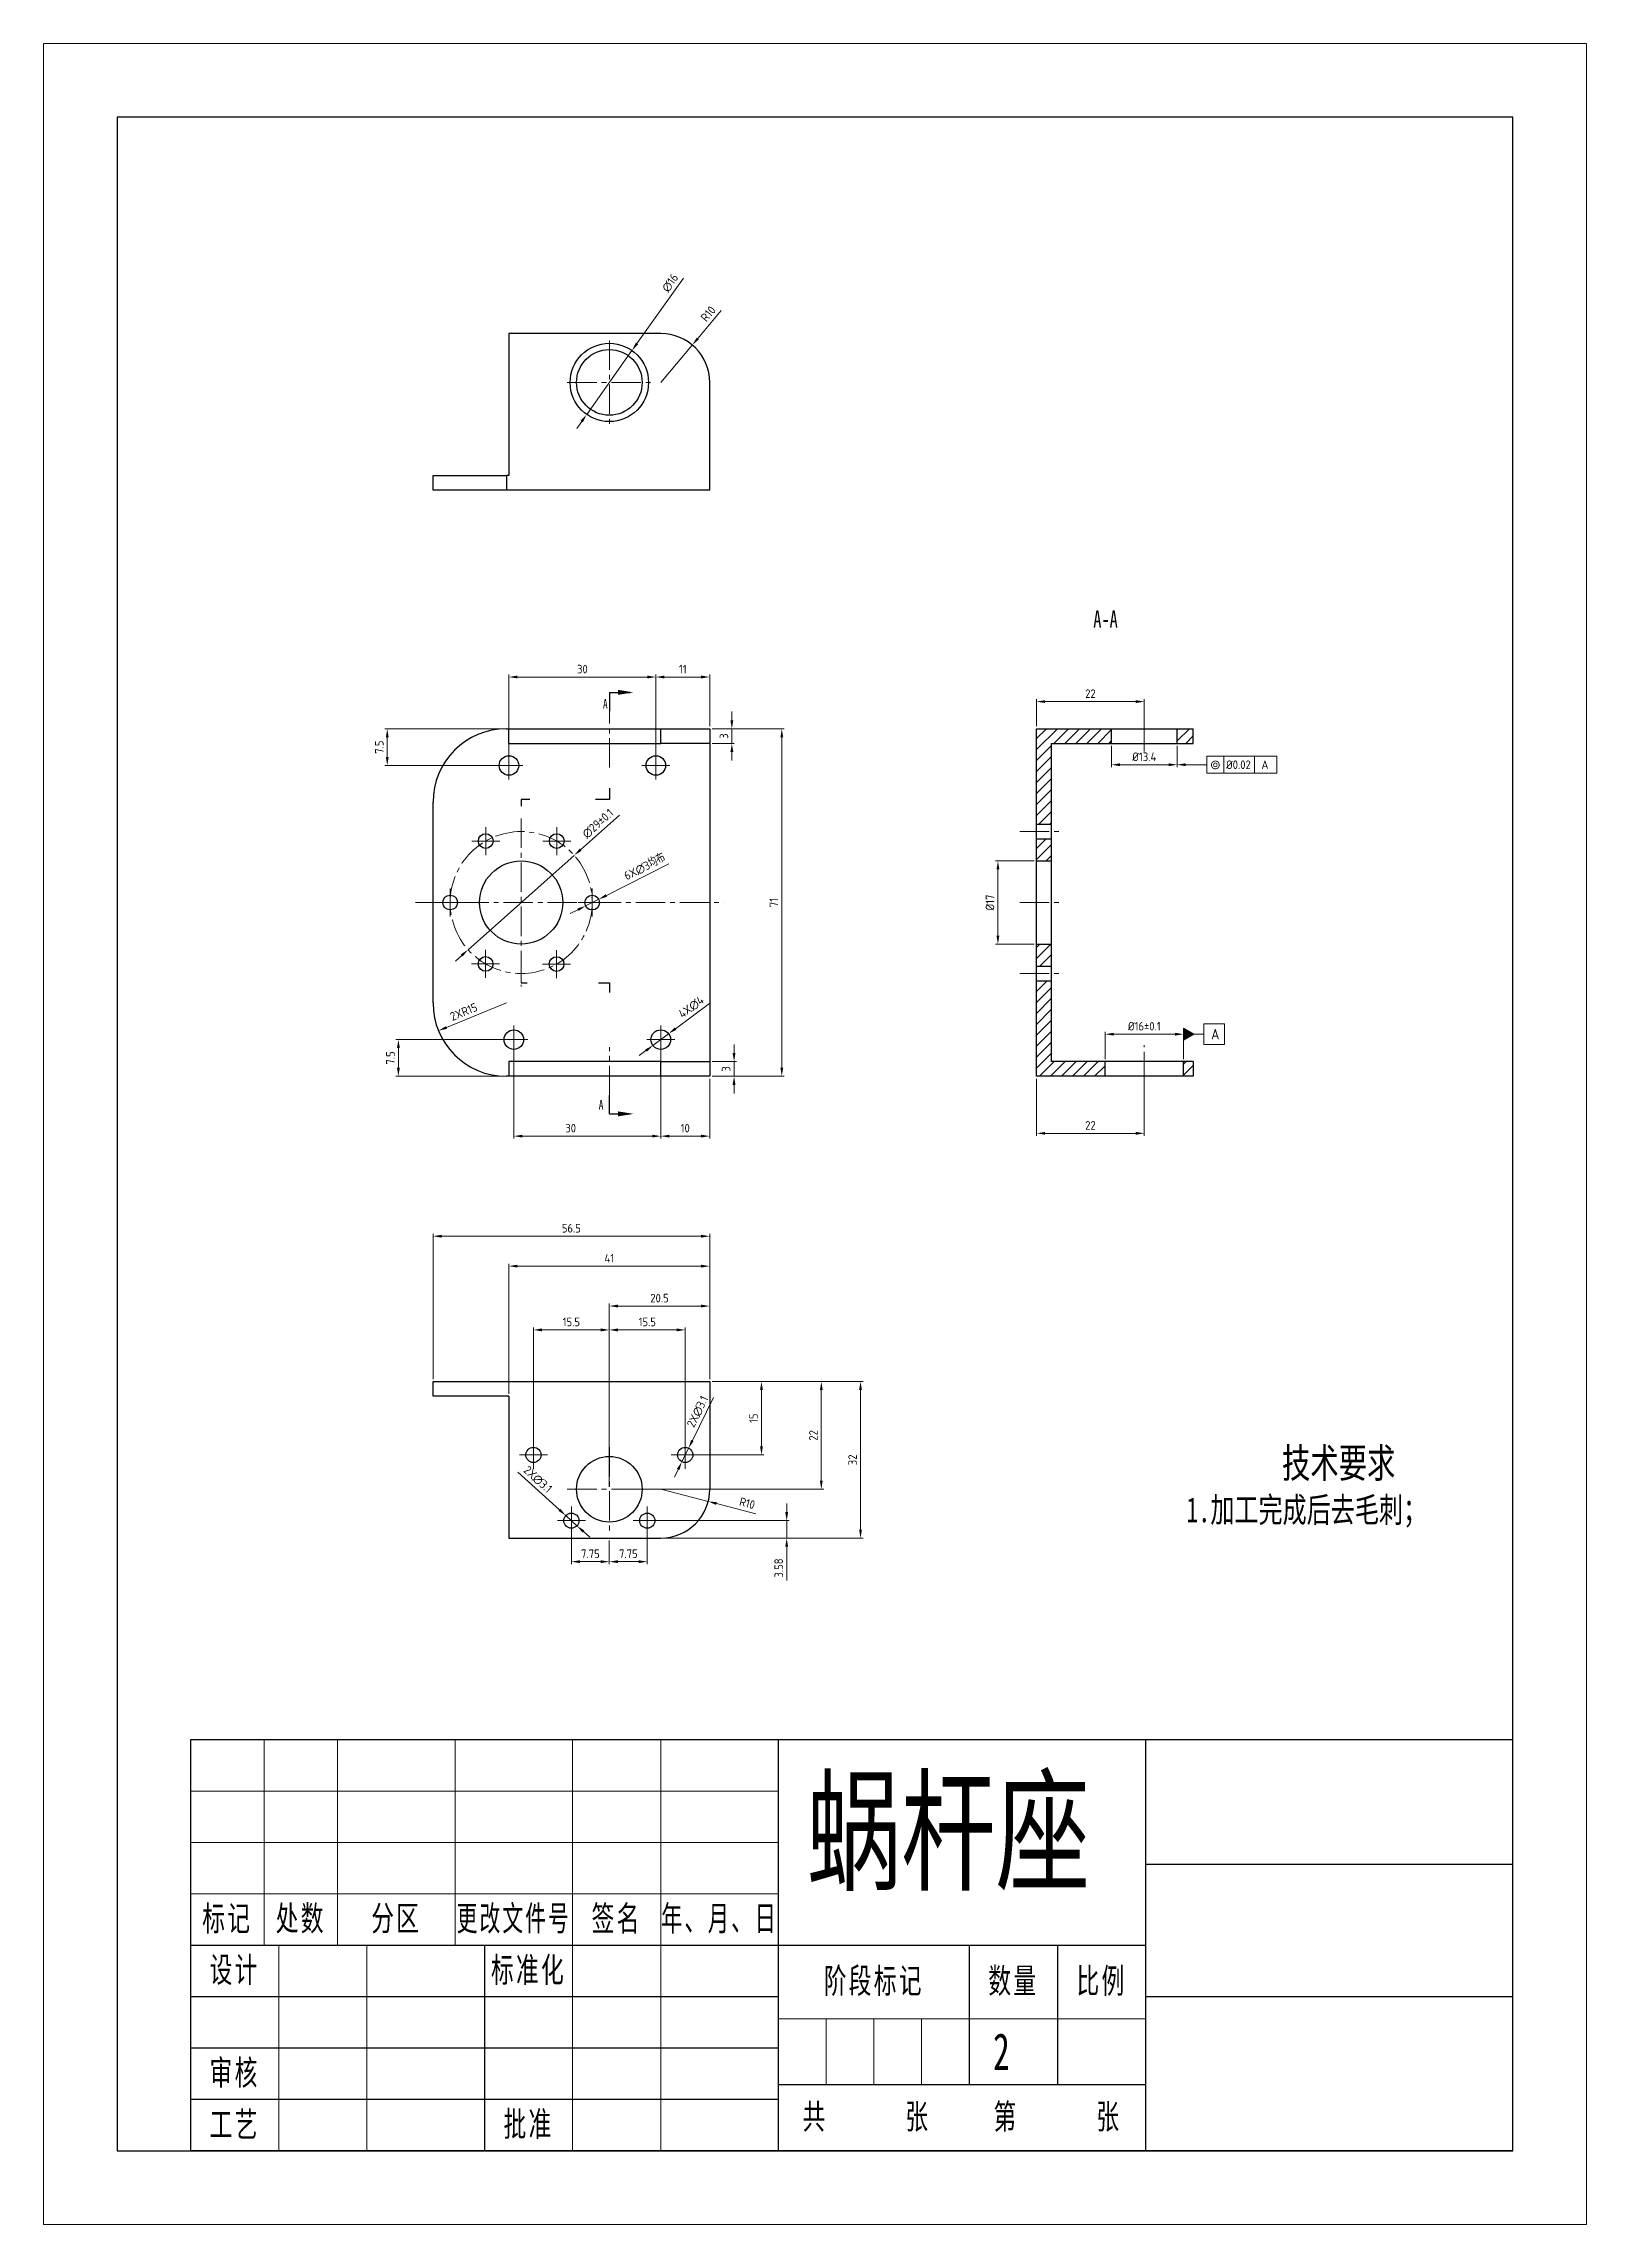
# Model space of a CAD drawing. Header units: millimetres. Extents: x 208 to 276696, y -381762 to 69.
# Drawn here: x 2069.5 to 2384.5, y -386.3 to 59.2 of the extents above; entities that cross this region are included whole.
import ezdxf
from ezdxf.enums import TextEntityAlignment as Align

# ---------------------------------------------------------------- set-up
doc = ezdxf.new("R2010")
doc.units = ezdxf.units.MM
doc.header["$LTSCALE"] = 0.5
doc.header["$PDSIZE"] = -5
doc.linetypes.add('点画线', pattern=[18, 12, -2, 2, -2])
doc.layers.get('0').update_dxf_attribs({"lineweight": 30})
doc.layers.add('10', color=7, linetype='Continuous')
for name, color, linetype, lineweight in [('AM_8', 1, 'Continuous', 25), ('中心线层', 1, '点画线', 15), ('尺寸', 3, 'Continuous', 15), ('尺寸线层', 3, 'Continuous', 15), ('粗实线层', 7, 'Continuous', 30), ('细实线层', 7, 'Continuous', 15)]:
    doc.layers.add(name, color=color, linetype=linetype, lineweight=lineweight)
doc.styles.add('ACISOGDT', font='AMGDT.SHX')
doc.styles.add('SLDTEXTSTYLE0', font='TXT', dxfattribs={"width": 0.7})
doc.styles.get("Standard").update_dxf_attribs({"font": 'isocp.shx', "bigfont": 'gbcbig.shx'})
doc.styles.add('USER2', font='SIMPLEX.SHX')
doc.styles.add('标准', font='', dxfattribs={"width": 0.667})
doc.styles.add('汉字', font='STFANGSO.TTF', dxfattribs={"width": 0.707})
doc.styles.get('标准').set_extended_font_data('宋体')
doc.dimstyles.new('AM_ISO', dxfattribs={"dimscale": 0.5, "dimtxt": 3.5, "dimasz": 3.5, "dimexe": 1, "dimexo": 1, "dimgap": 1.5, "dimtad": 1, "dimdsep": 46, "dimtxsty": 'Standard', "dimcen": 0, "dimclrd": 256, "dimclre": 256, "dimclrt": 2, "dimadec": 0, "dimazin": 2, "dimtp": 0.1, "dimtm": 0.1, "dimtfac": 0.71, "dimtdec": 3, "dimtmove": 0, "dimatfit": 3, "dimfxl": 1, "dimlwd": -1, "dimlwe": -1, "dimarcsym": 1})
doc.dimstyles.new('AM_ISO$3', dxfattribs={"dimscale": 0.5, "dimtxt": 3.5, "dimasz": 3.5, "dimexe": 1, "dimexo": 1, "dimgap": 1.5, "dimtad": 1, "dimtoh": 1, "dimdsep": 46, "dimtxsty": 'Standard', "dimcen": 0, "dimclrd": 256, "dimclre": 256, "dimclrt": 2, "dimadec": 0, "dimazin": 2, "dimtp": 0.1, "dimtm": 0.1, "dimtfac": 0.71, "dimtofl": 0, "dimtmove": 0, "dimatfit": 0, "dimfxl": 1, "dimlwd": -1, "dimlwe": -1, "dimarcsym": 1})
doc.dimstyles.new('AM_ISO$4', dxfattribs={"dimscale": 0.5, "dimtxt": 3.5, "dimasz": 3.5, "dimexe": 1, "dimexo": 1, "dimgap": 1.5, "dimtad": 1, "dimtoh": 1, "dimdsep": 46, "dimtxsty": 'Standard', "dimcen": 0, "dimclrd": 256, "dimclre": 256, "dimclrt": 2, "dimadec": 0, "dimazin": 2, "dimtp": 0.1, "dimtm": 0.1, "dimtfac": 0.71, "dimtdec": 3, "dimtofl": 0, "dimtmove": 0, "dimatfit": 0, "dimfxl": 1, "dimlwd": -1, "dimlwe": -1, "dimarcsym": 1})

msp = doc.modelspace()

# ---------------------------------------------------------------- texts
at = {"color": 7, "char_height": 2, "attachment_point": 1, "style": 'SLDTEXTSTYLE0'}
for insert in [(2183.759, -74.672), (2182.889, -156.58)]:
    msp.add_mtext('A', dxfattribs=dict(at, insert=insert))
at = {"attachment_point": 1, "style": '汉字'}
for s, width, insert, char_height in [('\\pi33.975;{\\H0.8x;技术要求}\\P\\pi0;    {\\H0.68x;1.加工完成后去毛刺；\\P }', 72.18757, (2288.433, -227.764), 7.5), ('蜗杆座\\P ', 75.69103, (2225.331, -295.966), 20)]:
    msp.add_mtext_dynamic_manual_height_columns(s, width=width, gutter_width=12.5, heights=[0], dxfattribs=dict(at, insert=insert, char_height=char_height))
at = {"layer": '尺寸', "color": 2, "insert": (2308.79, -88.117), "char_height": 1.75, "attachment_point": 5, "style": 'ACISOGDT'}
msp.add_mtext('r', dxfattribs=at)
at = {"layer": '尺寸', "color": 2, "char_height": 1.75, "attachment_point": 4}
for s, insert in [('%%c0.02', (2310.977, -88.117)), (' A', (2317.207, -88.117))]:
    msp.add_mtext(s, dxfattribs=dict(at, insert=insert))
at = {"layer": '尺寸', "color": 2, "insert": (2307.925, -142.118), "char_height": 2.1, "width": 2.415, "attachment_point": 1, "style": 'USER2'}
msp.add_mtext('\\Fisocp.shx,gbcbig.shx;\\W1.0000000000;\\T1.0000000000;\\o\\lA', dxfattribs=at)
at = {"layer": '尺寸', "insert": (2263.406, -347.243), "char_height": 7.5, "attachment_point": 1, "style": '标准'}
msp.add_mtext_dynamic_manual_height_columns('2', width=12.19954, gutter_width=12.5, heights=[0], dxfattribs=at)

# ---------------------------------------------------------------- blocks, each defined once
blk = doc.blocks.new('*D68')
at = {"layer": 'Defpoints', "color": 0, "transparency": 16777216}
for p in [(2205.55, -80.77), (2205.55, -151.77), (2220.27, -151.77)]:
    blk.add_point(p, dxfattribs=at)
at = {"layer": '尺寸', "linetype": 'ByBlock', "transparency": 16777216}
for p, q in [((2206.05, -80.77), (2220.77, -80.77)), ((2220.27, -82.52), (2220.27, -150.02)), ((2206.05, -151.77), (2220.77, -151.77))]:
    blk.add_line(p, q, dxfattribs=at)
at = {"layer": '尺寸', "transparency": 16777216}
for points in [[(2219.98, -82.52), (2220.56, -82.52), (2220.27, -80.77)], [(2219.98, -150.02), (2220.56, -150.02), (2220.27, -151.77)]]:
    blk.add_solid(points, dxfattribs=at)
at = {"layer": '尺寸', "color": 2, "transparency": 16777216, "insert": (2218.64, -116.27), "char_height": 1.75, "attachment_point": 5, "rotation": 90}
blk.add_mtext('71', dxfattribs=at)
blk = doc.blocks.new('*D69')
at = {"layer": 'Defpoints', "color": 0, "transparency": 16777216}
for p in [(2205.55, -80.77), (2205.55, -83.77), (2210.07, -83.77)]:
    blk.add_point(p, dxfattribs=at)
at = {"layer": '尺寸', "linetype": 'ByBlock', "transparency": 16777216}
for p, q in [((2210.07, -79.02), (2210.07, -77.27)), ((2206.05, -80.77), (2210.57, -80.77)), ((2206.05, -83.77), (2210.57, -83.77)), ((2210.07, -80.77), (2210.07, -83.77)), ((2210.07, -85.52), (2210.07, -87.27))]:
    blk.add_line(p, q, dxfattribs=at)
at = {"layer": '尺寸', "transparency": 16777216}
for points in [[(2209.78, -79.02), (2210.37, -79.02), (2210.07, -80.77)], [(2209.78, -85.52), (2210.37, -85.52), (2210.07, -83.77)]]:
    blk.add_solid(points, dxfattribs=at)
at = {"layer": '尺寸', "color": 2, "transparency": 16777216, "insert": (2208.45, -82.27), "char_height": 1.75, "attachment_point": 5, "rotation": 90}
blk.add_mtext('3', dxfattribs=at)
blk = doc.blocks.new('*D70')
at = {"layer": 'Defpoints', "color": 0, "transparency": 16777216}
for p in [(2205.55, -148.77), (2205.55, -151.77), (2210.52, -151.77)]:
    blk.add_point(p, dxfattribs=at)
at = {"layer": '尺寸', "linetype": 'ByBlock', "transparency": 16777216}
for p, q in [((2210.52, -147.02), (2210.52, -145.27)), ((2206.05, -148.77), (2211.02, -148.77)), ((2210.52, -148.77), (2210.52, -151.77)), ((2206.05, -151.77), (2211.02, -151.77)), ((2210.52, -153.52), (2210.52, -155.27))]:
    blk.add_line(p, q, dxfattribs=at)
at = {"layer": '尺寸', "transparency": 16777216}
for points in [[(2210.23, -147.02), (2210.81, -147.02), (2210.52, -148.77)], [(2210.23, -153.52), (2210.81, -153.52), (2210.52, -151.77)]]:
    blk.add_solid(points, dxfattribs=at)
at = {"layer": '尺寸', "color": 2, "transparency": 16777216, "insert": (2208.89, -150.27), "char_height": 1.75, "attachment_point": 5, "rotation": 90}
blk.add_mtext('3', dxfattribs=at)
blk = doc.blocks.new('*D71')
at = {"layer": 'Defpoints', "color": 0, "transparency": 16777216}
for p in [(2193.95, -145.46), (2197.16, -143.08)]:
    blk.add_point(p, dxfattribs=at)
at = {"layer": '尺寸', "linetype": 'ByBlock', "transparency": 16777216}
for p, q in [((2205.53, -136.87), (2198.57, -142.04)), ((2192.54, -146.5), (2191.14, -147.55)), ((2193.95, -145.46), (2197.16, -143.08))]:
    blk.add_line(p, q, dxfattribs=at)
at = {"layer": '尺寸', "transparency": 16777216}
for points in [[(2198.39, -141.8), (2198.74, -142.27), (2197.16, -143.08)], [(2192.37, -146.27), (2192.72, -146.74), (2193.95, -145.46)]]:
    blk.add_solid(points, dxfattribs=at)
at = {"layer": '尺寸', "color": 2, "transparency": 16777216, "insert": (2201.79, -137.63), "char_height": 1.75, "attachment_point": 5, "rotation": 36.5563}
blk.add_mtext('4X∅4', dxfattribs=at)
blk = doc.blocks.new('*D72')
at = {"layer": 'Defpoints', "color": 0, "transparency": 16777216}
for p in [(2165.55, -144.27), (2195.55, -144.27), (2195.55, -163.99)]:
    blk.add_point(p, dxfattribs=at)
at = {"layer": '尺寸', "linetype": 'ByBlock', "transparency": 16777216}
for p, q in [((2165.55, -144.77), (2165.55, -164.49)), ((2195.55, -144.77), (2195.55, -164.49)), ((2167.3, -163.99), (2193.8, -163.99))]:
    blk.add_line(p, q, dxfattribs=at)
at = {"layer": '尺寸', "transparency": 16777216}
for points in [[(2167.3, -163.7), (2167.3, -164.28), (2165.55, -163.99)], [(2193.8, -163.7), (2193.8, -164.28), (2195.55, -163.99)]]:
    blk.add_solid(points, dxfattribs=at)
at = {"layer": '尺寸', "color": 2, "transparency": 16777216, "insert": (2177.16, -162.36), "char_height": 1.75, "attachment_point": 5}
blk.add_mtext('30', dxfattribs=at)
blk = doc.blocks.new('*D73')
at = {"layer": 'Defpoints', "color": 0, "transparency": 16777216}
for p in [(2195.55, -144.27), (2205.55, -151.77), (2205.55, -163.99)]:
    blk.add_point(p, dxfattribs=at)
at = {"layer": '尺寸', "linetype": 'ByBlock', "transparency": 16777216}
for p, q in [((2195.55, -144.77), (2195.55, -164.49)), ((2205.55, -152.27), (2205.55, -164.49)), ((2197.3, -163.99), (2203.8, -163.99))]:
    blk.add_line(p, q, dxfattribs=at)
at = {"layer": '尺寸', "transparency": 16777216}
for points in [[(2197.3, -163.7), (2197.3, -164.28), (2195.55, -163.99)], [(2203.8, -163.7), (2203.8, -164.28), (2205.55, -163.99)]]:
    blk.add_solid(points, dxfattribs=at)
at = {"layer": '尺寸', "color": 2, "transparency": 16777216, "insert": (2200.55, -162.36), "char_height": 1.75, "attachment_point": 5}
blk.add_mtext('10', dxfattribs=at)
blk = doc.blocks.new('*D74')
at = {"layer": 'Defpoints', "color": 0, "transparency": 16777216}
for p in [(2205.55, -70.2), (2205.55, -80.77), (2194.55, -88.27)]:
    blk.add_point(p, dxfattribs=at)
at = {"layer": '尺寸', "linetype": 'ByBlock', "transparency": 16777216}
for p, q in [((2194.55, -87.77), (2194.55, -69.7)), ((2196.3, -70.2), (2203.8, -70.2)), ((2205.55, -80.27), (2205.55, -69.7))]:
    blk.add_line(p, q, dxfattribs=at)
at = {"layer": '尺寸', "transparency": 16777216}
for points in [[(2196.3, -69.91), (2196.3, -70.49), (2194.55, -70.2)], [(2203.8, -69.91), (2203.8, -70.49), (2205.55, -70.2)]]:
    blk.add_solid(points, dxfattribs=at)
at = {"layer": '尺寸', "color": 2, "transparency": 16777216, "insert": (2200.05, -68.58), "char_height": 1.75, "attachment_point": 5}
blk.add_mtext('11', dxfattribs=at)
blk = doc.blocks.new('*D75')
at = {"layer": 'Defpoints', "color": 0, "transparency": 16777216}
for p in [(2194.55, -70.2), (2164.55, -88.27), (2194.55, -88.27)]:
    blk.add_point(p, dxfattribs=at)
at = {"layer": '尺寸', "linetype": 'ByBlock', "transparency": 16777216}
for p, q in [((2164.55, -87.77), (2164.55, -69.7)), ((2166.3, -70.2), (2192.8, -70.2)), ((2194.55, -87.77), (2194.55, -69.7))]:
    blk.add_line(p, q, dxfattribs=at)
at = {"layer": '尺寸', "transparency": 16777216}
for points in [[(2166.3, -69.91), (2166.3, -70.49), (2164.55, -70.2)], [(2192.8, -69.91), (2192.8, -70.49), (2194.55, -70.2)]]:
    blk.add_solid(points, dxfattribs=at)
at = {"layer": '尺寸', "color": 2, "transparency": 16777216, "insert": (2179.55, -68.58), "char_height": 1.75, "attachment_point": 5}
blk.add_mtext('30', dxfattribs=at)
blk = doc.blocks.new('*D76')
at = {"layer": 'Defpoints', "color": 0, "transparency": 16777216}
for p in [(2199.87, -230.51), (2201.24, -227.73)]:
    blk.add_point(p, dxfattribs=at)
at = {"layer": '尺寸', "linetype": 'ByBlock', "transparency": 16777216}
for p, q in [((2206.31, -217.39), (2202.01, -226.16)), ((2199.87, -230.51), (2201.24, -227.73)), ((2199.1, -232.08), (2198.33, -233.65))]:
    blk.add_line(p, q, dxfattribs=at)
at = {"layer": '尺寸', "transparency": 16777216}
for points in [[(2201.75, -226.03), (2202.27, -226.29), (2201.24, -227.73)], [(2198.84, -231.95), (2199.36, -232.21), (2199.87, -230.51)]]:
    blk.add_solid(points, dxfattribs=at)
at = {"layer": '尺寸', "color": 2, "transparency": 16777216, "insert": (2203.09, -220.27), "char_height": 1.75, "attachment_point": 5, "rotation": 63.8542}
blk.add_mtext('2X∅3.1', dxfattribs=at)
blk = doc.blocks.new('*D77')
at = {"layer": 'Defpoints', "color": 0, "transparency": 16777216}
for p in [(2192.8, -242.54), (2185.05, -246.12), (2192.8, -250.92)]:
    blk.add_point(p, dxfattribs=at)
at = {"layer": '尺寸', "linetype": 'ByBlock', "transparency": 16777216}
for p, q in [((2192.8, -243.04), (2192.8, -251.42)), ((2185.05, -246.62), (2185.05, -251.42)), ((2186.8, -250.92), (2191.05, -250.92))]:
    blk.add_line(p, q, dxfattribs=at)
at = {"layer": '尺寸', "transparency": 16777216}
for points in [[(2186.8, -250.63), (2186.8, -251.21), (2185.05, -250.92)], [(2191.05, -250.63), (2191.05, -251.21), (2192.8, -250.92)]]:
    blk.add_solid(points, dxfattribs=at)
at = {"layer": '尺寸', "color": 2, "transparency": 16777216, "insert": (2188.93, -249.3), "char_height": 1.75, "attachment_point": 5}
blk.add_mtext('7.75', dxfattribs=at)
blk = doc.blocks.new('*D78')
at = {"layer": 'Defpoints', "color": 0, "transparency": 16777216}
for p in [(2177.3, -242.54), (2185.05, -246.12), (2185.05, -250.92)]:
    blk.add_point(p, dxfattribs=at)
at = {"layer": '尺寸', "linetype": 'ByBlock', "transparency": 16777216}
for p, q in [((2177.3, -243.04), (2177.3, -251.42)), ((2185.05, -246.62), (2185.05, -251.42)), ((2179.05, -250.92), (2183.3, -250.92))]:
    blk.add_line(p, q, dxfattribs=at)
at = {"layer": '尺寸', "transparency": 16777216}
for points in [[(2179.05, -250.63), (2179.05, -251.21), (2177.3, -250.92)], [(2183.3, -250.63), (2183.3, -251.21), (2185.05, -250.92)]]:
    blk.add_solid(points, dxfattribs=at)
at = {"layer": '尺寸', "color": 2, "transparency": 16777216, "insert": (2181.18, -249.3), "char_height": 1.75, "attachment_point": 5}
blk.add_mtext('7.75', dxfattribs=at)
blk = doc.blocks.new('*D79')
at = {"layer": 'Defpoints', "color": 0, "transparency": 16777216}
for p in [(2192.8, -242.54), (2221.27, -242.54), (2195.55, -246.12)]:
    blk.add_point(p, dxfattribs=at)
at = {"layer": '尺寸', "linetype": 'ByBlock', "transparency": 16777216}
for p, q in [((2221.27, -240.79), (2221.27, -239.04)), ((2193.3, -242.54), (2221.77, -242.54)), ((2221.27, -242.54), (2221.27, -246.12)), ((2196.05, -246.12), (2221.77, -246.12)), ((2221.27, -247.87), (2221.27, -254.8))]:
    blk.add_line(p, q, dxfattribs=at)
at = {"layer": '尺寸', "transparency": 16777216}
for points in [[(2220.97, -240.79), (2221.56, -240.79), (2221.27, -242.54)], [(2220.97, -247.87), (2221.56, -247.87), (2221.27, -246.12)]]:
    blk.add_solid(points, dxfattribs=at)
at = {"layer": '尺寸', "color": 2, "transparency": 16777216, "insert": (2219.64, -252.21), "char_height": 1.75, "attachment_point": 5, "rotation": 90}
blk.add_mtext('3.58', dxfattribs=at)
blk = doc.blocks.new('*D80')
at = {"layer": 'Defpoints', "color": 0, "transparency": 16777216}
for p in [(2205.55, -214.12), (2216.12, -214.12), (2200.55, -229.12)]:
    blk.add_point(p, dxfattribs=at)
at = {"layer": '尺寸', "linetype": 'ByBlock', "transparency": 16777216}
for p, q in [((2206.05, -214.12), (2216.62, -214.12)), ((2216.12, -227.37), (2216.12, -215.87)), ((2201.05, -229.12), (2216.62, -229.12))]:
    blk.add_line(p, q, dxfattribs=at)
at = {"layer": '尺寸', "transparency": 16777216}
for points in [[(2215.83, -215.87), (2216.41, -215.87), (2216.12, -214.12)], [(2215.83, -227.37), (2216.41, -227.37), (2216.12, -229.12)]]:
    blk.add_solid(points, dxfattribs=at)
at = {"layer": '尺寸', "color": 2, "transparency": 16777216, "insert": (2214.49, -221.62), "char_height": 1.75, "attachment_point": 5, "rotation": 90}
blk.add_mtext('15', dxfattribs=at)
blk = doc.blocks.new('*D81')
at = {"layer": 'Defpoints', "color": 0, "transparency": 16777216}
for p in [(2205.55, -214.12), (2228.34, -214.12), (2185.05, -236.12)]:
    blk.add_point(p, dxfattribs=at)
at = {"layer": '尺寸', "linetype": 'ByBlock', "transparency": 16777216}
for p, q in [((2206.05, -214.12), (2228.84, -214.12)), ((2228.34, -234.37), (2228.34, -215.87)), ((2185.55, -236.12), (2228.84, -236.12))]:
    blk.add_line(p, q, dxfattribs=at)
at = {"layer": '尺寸', "transparency": 16777216}
for points in [[(2228.05, -215.87), (2228.63, -215.87), (2228.34, -214.12)], [(2228.05, -234.37), (2228.63, -234.37), (2228.34, -236.12)]]:
    blk.add_solid(points, dxfattribs=at)
at = {"layer": '尺寸', "color": 2, "transparency": 16777216, "insert": (2226.72, -225.12), "char_height": 1.75, "attachment_point": 5, "rotation": 90}
blk.add_mtext('22', dxfattribs=at)
blk = doc.blocks.new('*D82')
at = {"layer": 'Defpoints', "color": 0, "transparency": 16777216}
for p in [(2185.05, -203.58), (2200.55, -229.12), (2185.05, -236.12)]:
    blk.add_point(p, dxfattribs=at)
at = {"layer": '尺寸', "linetype": 'ByBlock', "transparency": 16777216}
for p, q in [((2185.05, -235.62), (2185.05, -203.08)), ((2198.8, -203.58), (2186.8, -203.58)), ((2200.55, -228.62), (2200.55, -203.08))]:
    blk.add_line(p, q, dxfattribs=at)
at = {"layer": '尺寸', "transparency": 16777216}
for points in [[(2186.8, -203.28), (2186.8, -203.87), (2185.05, -203.58)], [(2198.8, -203.28), (2198.8, -203.87), (2200.55, -203.58)]]:
    blk.add_solid(points, dxfattribs=at)
at = {"layer": '尺寸', "color": 2, "transparency": 16777216, "insert": (2192.8, -201.95), "char_height": 1.75, "attachment_point": 5}
blk.add_mtext('15.5', dxfattribs=at)
blk = doc.blocks.new('*D83')
at = {"layer": 'Defpoints', "color": 0, "transparency": 16777216}
for p in [(2185.05, -203.58), (2169.55, -229.12), (2185.05, -236.12)]:
    blk.add_point(p, dxfattribs=at)
at = {"layer": '尺寸', "linetype": 'ByBlock', "transparency": 16777216}
for p, q in [((2169.55, -228.62), (2169.55, -203.08)), ((2171.3, -203.58), (2183.3, -203.58)), ((2185.05, -235.62), (2185.05, -203.08))]:
    blk.add_line(p, q, dxfattribs=at)
at = {"layer": '尺寸', "transparency": 16777216}
for points in [[(2171.3, -203.28), (2171.3, -203.87), (2169.55, -203.58)], [(2183.3, -203.28), (2183.3, -203.87), (2185.05, -203.58)]]:
    blk.add_solid(points, dxfattribs=at)
at = {"layer": '尺寸', "color": 2, "transparency": 16777216, "insert": (2177.3, -201.95), "char_height": 1.75, "attachment_point": 5}
blk.add_mtext('15.5', dxfattribs=at)
blk = doc.blocks.new('*D84')
at = {"layer": 'Defpoints', "color": 0, "transparency": 16777216}
for p in [(2205.55, -198.7), (2185.05, -214.12), (2205.55, -214.12)]:
    blk.add_point(p, dxfattribs=at)
at = {"layer": '尺寸', "linetype": 'ByBlock', "transparency": 16777216}
for p, q in [((2185.05, -213.62), (2185.05, -198.2)), ((2186.8, -198.7), (2203.8, -198.7)), ((2205.55, -213.62), (2205.55, -198.2))]:
    blk.add_line(p, q, dxfattribs=at)
at = {"layer": '尺寸', "transparency": 16777216}
for points in [[(2186.8, -198.41), (2186.8, -198.99), (2185.05, -198.7)], [(2203.8, -198.41), (2203.8, -198.99), (2205.55, -198.7)]]:
    blk.add_solid(points, dxfattribs=at)
at = {"layer": '尺寸', "color": 2, "transparency": 16777216, "insert": (2195.3, -197.08), "char_height": 1.75, "attachment_point": 5}
blk.add_mtext('20.5', dxfattribs=at)
blk = doc.blocks.new('*D85')
at = {"layer": 'Defpoints', "color": 0, "transparency": 16777216}
for p in [(2164.55, -190.55), (2164.55, -217.12), (2205.55, -214.12)]:
    blk.add_point(p, dxfattribs=at)
at = {"layer": '尺寸', "linetype": 'ByBlock', "transparency": 16777216}
for p, q in [((2164.55, -216.62), (2164.55, -190.05)), ((2203.8, -190.55), (2166.3, -190.55)), ((2205.55, -213.62), (2205.55, -190.05))]:
    blk.add_line(p, q, dxfattribs=at)
at = {"layer": '尺寸', "transparency": 16777216}
for points in [[(2166.3, -190.26), (2166.3, -190.84), (2164.55, -190.55)], [(2203.8, -190.26), (2203.8, -190.84), (2205.55, -190.55)]]:
    blk.add_solid(points, dxfattribs=at)
at = {"layer": '尺寸', "color": 2, "transparency": 16777216, "insert": (2185.05, -188.93), "char_height": 1.75, "attachment_point": 5}
blk.add_mtext('41', dxfattribs=at)
blk = doc.blocks.new('*D86')
at = {"layer": 'Defpoints', "color": 0, "transparency": 16777216}
for p in [(2205.55, -214.12), (2195.55, -246.12), (2236.35, -246.12)]:
    blk.add_point(p, dxfattribs=at)
at = {"layer": '尺寸', "linetype": 'ByBlock', "transparency": 16777216}
for p, q in [((2206.05, -214.12), (2236.85, -214.12)), ((2236.35, -215.87), (2236.35, -244.37)), ((2196.05, -246.12), (2236.85, -246.12))]:
    blk.add_line(p, q, dxfattribs=at)
at = {"layer": '尺寸', "transparency": 16777216}
for points in [[(2236.05, -215.87), (2236.64, -215.87), (2236.35, -214.12)], [(2236.05, -244.37), (2236.64, -244.37), (2236.35, -246.12)]]:
    blk.add_solid(points, dxfattribs=at)
at = {"layer": '尺寸', "color": 2, "transparency": 16777216, "insert": (2234.72, -230.12), "char_height": 1.75, "attachment_point": 5, "rotation": 90}
blk.add_mtext('32', dxfattribs=at)
blk = doc.blocks.new('*D87')
at = {"layer": 'Defpoints', "color": 0, "transparency": 16777216}
for p in [(2189.68, -3.5), (2180.43, -16.55)]:
    blk.add_point(p, dxfattribs=at)
at = {"layer": '尺寸', "linetype": 'ByBlock', "transparency": 16777216}
for p, q in [((2200.17, 11.3), (2190.69, -2.07)), ((2180.43, -16.55), (2189.68, -3.5)), ((2179.42, -17.98), (2178.4, -19.41))]:
    blk.add_line(p, q, dxfattribs=at)
at = {"layer": '尺寸', "transparency": 16777216}
for points in [[(2190.45, -1.9), (2190.93, -2.24), (2189.68, -3.5)], [(2179.18, -17.81), (2179.65, -18.15), (2180.43, -16.55)]]:
    blk.add_solid(points, dxfattribs=at)
at = {"layer": '尺寸', "color": 2, "transparency": 16777216, "insert": (2197.47, 10.31), "char_height": 1.75, "attachment_point": 5, "rotation": 54.6744}
blk.add_mtext('∅16', dxfattribs=at)
blk = doc.blocks.new('*D88')
at = {"layer": 'Defpoints', "color": 0, "transparency": 16777216}
for p in [(2177.89, -106.63), (2156.22, -125.91)]:
    blk.add_point(p, dxfattribs=at)
at = {"layer": '尺寸', "linetype": 'ByBlock', "transparency": 16777216}
for p, q in [((2187.12, -98.42), (2179.19, -105.47)), ((2156.22, -125.91), (2177.89, -106.63)), ((2154.91, -127.07), (2153.61, -128.23))]:
    blk.add_line(p, q, dxfattribs=at)
at = {"layer": '尺寸', "transparency": 16777216}
for points in [[(2179, -105.25), (2179.39, -105.69), (2177.89, -106.63)], [(2154.72, -126.85), (2155.11, -127.29), (2156.22, -125.91)]]:
    blk.add_solid(points, dxfattribs=at)
at = {"layer": '尺寸', "color": 2, "transparency": 16777216, "insert": (2182.73, -100.15), "char_height": 1.75, "attachment_point": 5, "rotation": 41.6586}
blk.add_mtext('∅29%%P0.1', dxfattribs=at)
blk = doc.blocks.new('*D89')
at = {"layer": 'Defpoints', "color": 0, "transparency": 16777216}
for p in [(2272.29, -107.77), (2264.4, -124.77), (2272.29, -124.77)]:
    blk.add_point(p, dxfattribs=at)
at = {"layer": '尺寸', "linetype": 'ByBlock', "transparency": 16777216}
for p, q in [((2271.79, -107.77), (2263.9, -107.77)), ((2264.4, -109.52), (2264.4, -123.02)), ((2271.79, -124.77), (2263.9, -124.77))]:
    blk.add_line(p, q, dxfattribs=at)
at = {"layer": '尺寸', "transparency": 16777216}
for points in [[(2264.11, -109.52), (2264.69, -109.52), (2264.4, -107.77)], [(2264.11, -123.02), (2264.69, -123.02), (2264.4, -124.77)]]:
    blk.add_solid(points, dxfattribs=at)
at = {"layer": '尺寸', "color": 2, "transparency": 16777216, "insert": (2262.78, -116.27), "char_height": 1.75, "attachment_point": 5, "rotation": 90}
blk.add_mtext('%%C17', dxfattribs=at)
blk = doc.blocks.new('*D91')
at = {"layer": 'Defpoints', "color": 0, "transparency": 16777216}
for p in [(2272.29, -151.77), (2294.29, -151.77), (2272.29, -163.42)]:
    blk.add_point(p, dxfattribs=at)
at = {"layer": '尺寸', "linetype": 'ByBlock', "transparency": 16777216}
for p, q in [((2272.29, -152.27), (2272.29, -163.92)), ((2294.29, -152.27), (2294.29, -163.92)), ((2292.54, -163.42), (2274.04, -163.42))]:
    blk.add_line(p, q, dxfattribs=at)
at = {"layer": '尺寸', "transparency": 16777216}
for points in [[(2274.04, -163.13), (2274.04, -163.71), (2272.29, -163.42)], [(2292.54, -163.13), (2292.54, -163.71), (2294.29, -163.42)]]:
    blk.add_solid(points, dxfattribs=at)
at = {"layer": '尺寸', "color": 2, "transparency": 16777216, "insert": (2283.29, -161.79), "char_height": 1.75, "attachment_point": 5}
blk.add_mtext('22', dxfattribs=at)
blk = doc.blocks.new('*D92')
at = {"layer": 'Defpoints', "color": 0, "transparency": 16777216}
for p in [(2286.29, -143.17), (2286.29, -148.77), (2302.29, -148.77)]:
    blk.add_point(p, dxfattribs=at)
at = {"layer": '尺寸', "linetype": 'ByBlock', "transparency": 16777216}
for p, q in [((2286.29, -148.27), (2286.29, -142.67)), ((2300.54, -143.17), (2288.04, -143.17)), ((2302.29, -148.27), (2302.29, -142.67))]:
    blk.add_line(p, q, dxfattribs=at)
at = {"layer": '尺寸', "transparency": 16777216}
for points in [[(2288.04, -142.88), (2288.04, -143.46), (2286.29, -143.17)], [(2300.54, -142.88), (2300.54, -143.46), (2302.29, -143.17)]]:
    blk.add_solid(points, dxfattribs=at)
at = {"layer": '尺寸', "color": 2, "transparency": 16777216, "insert": (2294.29, -141.54), "char_height": 1.75, "attachment_point": 5}
blk.add_mtext('%%C16%%P0.1', dxfattribs=at)
blk = doc.blocks.new('*D93')
at = {"layer": 'Defpoints', "color": 0, "transparency": 16777216}
for p in [(2272.29, -75.22), (2272.29, -80.77), (2294.29, -80.77)]:
    blk.add_point(p, dxfattribs=at)
at = {"layer": '尺寸', "linetype": 'ByBlock', "transparency": 16777216}
for p, q in [((2272.29, -80.27), (2272.29, -74.72)), ((2292.54, -75.22), (2274.04, -75.22)), ((2294.29, -80.27), (2294.29, -74.72))]:
    blk.add_line(p, q, dxfattribs=at)
at = {"layer": '尺寸', "transparency": 16777216}
for points in [[(2274.04, -74.93), (2274.04, -75.51), (2272.29, -75.22)], [(2292.54, -74.93), (2292.54, -75.51), (2294.29, -75.22)]]:
    blk.add_solid(points, dxfattribs=at)
at = {"layer": '尺寸', "color": 2, "transparency": 16777216, "insert": (2283.29, -73.6), "char_height": 1.75, "attachment_point": 5}
blk.add_mtext('22', dxfattribs=at)
blk = doc.blocks.new('*D94')
at = {"layer": 'Defpoints', "color": 0, "transparency": 16777216}
for p in [(2287.59, -83.77), (2300.99, -83.77), (2300.99, -88.12)]:
    blk.add_point(p, dxfattribs=at)
at = {"layer": '尺寸', "linetype": 'ByBlock', "transparency": 16777216}
for p, q in [((2287.59, -84.27), (2287.59, -88.62)), ((2300.99, -84.27), (2300.99, -88.62)), ((2289.34, -88.12), (2299.24, -88.12))]:
    blk.add_line(p, q, dxfattribs=at)
at = {"layer": '尺寸', "transparency": 16777216}
for points in [[(2289.34, -87.83), (2289.34, -88.41), (2287.59, -88.12)], [(2299.24, -87.83), (2299.24, -88.41), (2300.99, -88.12)]]:
    blk.add_solid(points, dxfattribs=at)
at = {"layer": '尺寸', "color": 2, "transparency": 16777216, "insert": (2294.29, -86.49), "char_height": 1.75, "attachment_point": 5}
blk.add_mtext('%%C13.4', dxfattribs=at)
blk = doc.blocks.new('SW_NOTE_0')
at = {"layer": '10', "color": 0, "insert": (3.94, 4.51), "char_height": 3.5, "attachment_point": 2, "style": 'SLDTEXTSTYLE0'}
blk.add_mtext('A-A', dxfattribs=at)
blk = doc.blocks.new('*D95')
at = {"layer": 'Defpoints', "color": 0, "transparency": 16777216}
for p in [(2139.71, -80.77), (2164.55, -80.77), (2164.55, -88.27)]:
    blk.add_point(p, dxfattribs=at)
at = {"layer": '尺寸', "linetype": 'ByBlock', "transparency": 16777216}
for p, q in [((2164.05, -80.77), (2139.21, -80.77)), ((2139.71, -86.52), (2139.71, -82.52)), ((2164.05, -88.27), (2139.21, -88.27))]:
    blk.add_line(p, q, dxfattribs=at)
at = {"layer": '尺寸', "transparency": 16777216}
for points in [[(2139.42, -82.52), (2140, -82.52), (2139.71, -80.77)], [(2139.42, -86.52), (2140, -86.52), (2139.71, -88.27)]]:
    blk.add_solid(points, dxfattribs=at)
at = {"layer": '尺寸', "color": 2, "transparency": 16777216, "insert": (2138.09, -84.52), "char_height": 1.75, "attachment_point": 5, "rotation": 90}
blk.add_mtext('7.5', dxfattribs=at)
blk = doc.blocks.new('$CAXA_FRAME_13B17AC1$')
at = {"layer": '粗实线层'}
for p, q in [((95, 138.5), (-95, 138.5)), ((-95, 138.5), (-95, -138.5)), ((95, -138.5), (95, 138.5)), ((-95, -138.5), (95, -138.5))]:
    blk.add_line(p, q, dxfattribs=at)
at = {"layer": '细实线层'}
for p, q in [((105, 148.5), (-105, 148.5)), ((-105, 148.5), (-105, -148.5)), ((105, -148.5), (105, 148.5)), ((-105, -148.5), (105, -148.5))]:
    blk.add_line(p, q, dxfattribs=at)
blk = doc.blocks.new('$CAXA_TITLE_151E506F$')
at = {"layer": '粗实线层'}
for p, q in [((0, 56), (-180, 56)), ((-180, 56), (-180, 0)), ((-100, 56), (-100, 0)), ((-50, 56), (-50, 0)), ((0, 0), (0, 56)), ((0, 39), (-50, 39)), ((-50, 28), (-180, 28)), ((-140, 28), (-140, 0)), ((-74, 28), (-74, 9)), ((-62, 28), (-62, 9)), ((-100, 21), (-180, 21)), ((0, 21), (-50, 21)), ((-100, 14), (-180, 14)), ((-50, 9), (-100, 9)), ((-100, 7), (-180, 7)), ((0, 0), (-180, 0))]:
    blk.add_line(p, q, dxfattribs=at)
at = {"layer": '细实线层'}
for p, q in [((-170, 56), (-170, 28)), ((-160, 56), (-160, 28)), ((-144, 56), (-144, 28)), ((-128, 56), (-128, 0)), ((-116, 56), (-116, 0)), ((-100, 49), (-180, 49)), ((-100, 42), (-180, 42)), ((-100, 35), (-180, 35)), ((-168, 28), (-168, 0)), ((-156, 28), (-156, 0)), ((-50, 18), (-100, 18)), ((-93.5, 18), (-93.5, 9)), ((-87, 18), (-87, 9)), ((-80.5, 18), (-80.5, 9))]:
    blk.add_line(p, q, dxfattribs=at)
at = {"layer": '尺寸线层', "attachment_point": 5, "line_spacing_factor": 1.369753, "style": '标准'}
for s, insert, char_height, width in [('\\T1.1;标记', (-175, 31.5), 3.405, 18), ('\\T1.1;处数', (-165, 31.5), 3.405, 18), ('\\T1.1;分区', (-152, 31.5), 3.405, 30), ('\\T1.1;{\\W0.60886;更改文件号}', (-136, 31.5), 3.4054, 30), ('\\T1.1;签名', (-122, 31.5), 3.405, 22), ('\\T1.1;{\\W0.622239;年、月、日}', (-108, 31.5), 3.4054, 30), ('\\T1.1;设计', (-174, 24.5), 3.405, 22), ('\\T1.1;标准化', (-134, 24.5), 3.405, 22), ('\\T1.1;阶段标记', (-87, 23), 3.405, 50), ('{\\T1.1;数量}', (-68, 23), 3.405, 22), ('\\T1.1;比例', (-56, 23), 3.405, 22), ('\\T1.1;审核', (-174, 10.5), 3.405, 22), ('\\T1.1;共', (-95, 4.5), 3.405, 8), ('\\T1.1;张', (-81, 4.5), 3.405, 8), ('\\T1.1;第', (-69, 4.5), 3.405, 8), ('\\T1.1;张', (-55, 4.5), 3.405, 8), ('\\T1.1;工艺', (-174, 3.5), 3.405, 22), ('\\T1.1;批准', (-134, 3.5), 3.405, 22)]:
    blk.add_mtext(s, dxfattribs=dict(at, insert=insert, char_height=char_height, width=width))
at = {"layer": '尺寸线层', "style": '标准'}
for tag, height, width, p in [('标记C', 3.54, 0.667, (-175, 52.5)), ('处数C', 3.54, 0.667, (-165, 52.5)), ('分区C', 3.54, 0.667, (-152, 52.5)), ('更改文件号C', 3.54, 0.512156, (-136, 52.5)), ('更改签名C', 3.54, 0.459969, (-122, 52.5)), ('更改日期C', 3.54, 0.62723, (-108, 52.5)), ('单位名称', 5.05, 0.667, (-25, 47.5)), ('标记B', 3.54, 0.667, (-175, 45.5)), ('处数B', 3.54, 0.667, (-165, 45.5)), ('分区B', 3.54, 0.667, (-152, 45.5)), ('更改文件号B', 3.54, 0.512156, (-136, 45.5)), ('更改签名B', 3.54, 0.459969, (-122, 45.5)), ('更改日期B', 3.54, 0.62723, (-108, 45.5)), ('材料名称', 5.05, 0.667, (-75, 42)), ('标记A', 3.54, 0.667, (-175, 38.5)), ('处数A', 3.54, 0.667, (-165, 38.5)), ('分区A', 3.54, 0.667, (-152, 38.5)), ('更改文件号A', 3.54, 0.512156, (-136, 38.5)), ('更改签名A', 3.54, 0.459969, (-122, 38.5)), ('更改日期A', 3.54, 0.62723, (-108, 38.5)), ('图纸名称', 5.05, 0.667, (-25, 30)), ('设计', 3.54, 0.667, (-162, 24.5)), ('设计日期', 3.54, 0.667, (-148, 24.5)), ('标准化', 3.54, 0.667, (-122, 24.5)), ('标准化日期', 3.54, 0.569556, (-108, 24.5)), ('阶段标记S', 3.54, 0.229984, (-96.75, 13.5)), ('阶段标记A', 3.54, 0.229984, (-90.25, 13.5)), ('阶段标记B', 3.54, 0.229984, (-83.75, 13.5)), ('阶段标记C', 3.54, 0.229984, (-77.25, 13.5)), ('重量', 3.54, 0.667, (-68, 13.5)), ('图纸比例', 3.54, 0.524733, (-56, 13.5)), ('审核', 3.54, 0.667, (-162, 10.5)), ('审核日期', 3.54, 0.667, (-148, 10.5)), ('图纸编号', 5.05, 0.667, (-25.07, 9.53)), ('页数', 3.54, 0.667, (-88, 4.5)), ('页码', 3.54, 0.667, (-62, 4.5)), ('工艺', 3.54, 0.667, (-162, 3.5)), ('工艺日期', 3.54, 0.667, (-148, 3.5)), ('批准', 3.54, 0.667, (-122, 3.5)), ('批准日期', 3.54, 0.667, (-108, 3.5))]:
    blk.add_attdef(tag, text='', height=height, dxfattribs=dict(at, width=width)).set_placement(p, align=Align.MIDDLE_CENTER)
blk = doc.blocks.new('*D97')
at = {"layer": 'Defpoints', "color": 0, "transparency": 16777216}
for p in [(2202, -2.38), (2195.55, -10.02)]:
    blk.add_point(p, dxfattribs=at)
at = {"layer": '尺寸', "linetype": 'ByBlock', "transparency": 16777216}
for p, q in [((2207.92, 4.65), (2203.13, -1.04)), ((2195.55, -10.02), (2202, -2.38))]:
    blk.add_line(p, q, dxfattribs=at)
at = {"layer": '尺寸', "transparency": 16777216}
blk.add_solid([(2202.9, -0.85), (2203.35, -1.23), (2202, -2.38)], dxfattribs=at)
at = {"layer": '尺寸', "color": 2, "transparency": 16777216, "insert": (2205.24, 3.99), "char_height": 1.75, "attachment_point": 5, "rotation": 49.8794}
blk.add_mtext('R10', dxfattribs=at)
blk = doc.blocks.new('*D98')
at = {"layer": 'Defpoints', "color": 0, "transparency": 16777216}
for p in [(2195.55, -236.12), (2205.24, -238.61)]:
    blk.add_point(p, dxfattribs=at)
at = {"layer": '尺寸', "linetype": 'ByBlock', "transparency": 16777216}
for p, q in [((2195.55, -236.12), (2205.24, -238.61)), ((2214.97, -241.12), (2206.93, -239.05))]:
    blk.add_line(p, q, dxfattribs=at)
at = {"layer": '尺寸', "transparency": 16777216}
blk.add_solid([(2207.01, -238.77), (2206.86, -239.33), (2205.24, -238.61)], dxfattribs=at)
at = {"layer": '尺寸', "color": 2, "transparency": 16777216, "insert": (2213.21, -238.99), "char_height": 1.75, "attachment_point": 5, "rotation": 345.5608}
blk.add_mtext('R10', dxfattribs=at)
blk = doc.blocks.new('*D99')
at = {"layer": 'Defpoints', "color": 0, "transparency": 16777216}
for p in [(2205.55, -184.44), (2149.05, -214.12), (2205.55, -214.12)]:
    blk.add_point(p, dxfattribs=at)
at = {"layer": '尺寸', "linetype": 'ByBlock', "transparency": 16777216}
for p, q in [((2149.05, -213.62), (2149.05, -183.94)), ((2150.8, -184.44), (2203.8, -184.44)), ((2205.55, -213.62), (2205.55, -183.94))]:
    blk.add_line(p, q, dxfattribs=at)
at = {"layer": '尺寸', "transparency": 16777216}
for points in [[(2150.8, -184.15), (2150.8, -184.73), (2149.05, -184.44)], [(2203.8, -184.15), (2203.8, -184.73), (2205.55, -184.44)]]:
    blk.add_solid(points, dxfattribs=at)
at = {"layer": '尺寸', "color": 2, "transparency": 16777216, "insert": (2177.3, -182.81), "char_height": 1.75, "attachment_point": 5}
blk.add_mtext('56.5', dxfattribs=at)
blk = doc.blocks.new('*D100')
at = {"layer": 'Defpoints', "color": 0, "transparency": 16777216}
for p in [(2176.16, -241.5), (2178.45, -243.59)]:
    blk.add_point(p, dxfattribs=at)
at = {"layer": '尺寸', "linetype": 'ByBlock', "transparency": 16777216}
for p, q in [((2166.39, -232.64), (2174.86, -240.33)), ((2178.45, -243.59), (2176.16, -241.5)), ((2179.75, -244.76), (2181.04, -245.94))]:
    blk.add_line(p, q, dxfattribs=at)
at = {"layer": '尺寸', "transparency": 16777216}
for points in [[(2175.06, -240.11), (2174.66, -240.54), (2176.16, -241.5)], [(2179.94, -244.55), (2179.55, -244.98), (2178.45, -243.59)]]:
    blk.add_solid(points, dxfattribs=at)
at = {"layer": '尺寸', "color": 2, "transparency": 16777216, "insert": (2170.45, -234.13), "char_height": 1.75, "attachment_point": 5, "rotation": 317.7708}
blk.add_mtext('2X∅3.1', dxfattribs=at)
blk = doc.blocks.new('*D101')
at = {"layer": 'Defpoints', "color": 0, "transparency": 16777216}
for p in [(2164.05, -136.77), (2150.17, -142.46)]:
    blk.add_point(p, dxfattribs=at)
at = {"layer": '尺寸', "linetype": 'ByBlock', "transparency": 16777216}
blk.add_line((2164.05, -136.77), (2151.79, -141.79), dxfattribs=at)
at = {"layer": '尺寸', "transparency": 16777216}
blk.add_solid([(2151.68, -141.52), (2151.9, -142.06), (2150.17, -142.46)], dxfattribs=at)
at = {"layer": '尺寸', "color": 2, "transparency": 16777216, "insert": (2155.32, -138.59), "char_height": 1.75, "attachment_point": 5, "rotation": 22.2783}
blk.add_mtext('2XR15', dxfattribs=at)
blk = doc.blocks.new('*D102')
at = {"layer": 'Defpoints', "color": 0, "transparency": 16777216}
for p in [(2165.55, -144.27), (2141.98, -151.77), (2164.55, -151.77)]:
    blk.add_point(p, dxfattribs=at)
at = {"layer": '尺寸', "linetype": 'ByBlock', "transparency": 16777216}
for p, q in [((2165.05, -144.27), (2141.48, -144.27)), ((2141.98, -146.02), (2141.98, -150.02)), ((2164.05, -151.77), (2141.48, -151.77))]:
    blk.add_line(p, q, dxfattribs=at)
at = {"layer": '尺寸', "transparency": 16777216}
for points in [[(2141.69, -146.02), (2142.28, -146.02), (2141.98, -144.27)], [(2141.69, -150.02), (2142.28, -150.02), (2141.98, -151.77)]]:
    blk.add_solid(points, dxfattribs=at)
at = {"layer": '尺寸', "color": 2, "transparency": 16777216, "insert": (2140.36, -148.02), "char_height": 1.75, "attachment_point": 5, "rotation": 90}
blk.add_mtext('7.5', dxfattribs=at)
blk = doc.blocks.new('*D108')
at = {"layer": 'Defpoints', "color": 0, "transparency": 16777216}
for p in [(2182.89, -115.61), (2180.21, -116.96)]:
    blk.add_point(p, dxfattribs=at)
at = {"layer": '尺寸', "linetype": 'ByBlock', "transparency": 16777216}
for p, q in [((2197.22, -108.38), (2184.46, -114.82)), ((2180.21, -116.96), (2182.89, -115.61)), ((2178.65, -117.74), (2177.09, -118.53))]:
    blk.add_line(p, q, dxfattribs=at)
at = {"layer": '尺寸', "transparency": 16777216}
for points in [[(2184.33, -114.56), (2184.59, -115.08), (2182.89, -115.61)], [(2178.52, -117.48), (2178.78, -118), (2180.21, -116.96)]]:
    blk.add_solid(points, dxfattribs=at)
at = {"layer": '尺寸', "color": 2, "transparency": 16777216, "insert": (2192.29, -108.98), "char_height": 1.75, "attachment_point": 5, "rotation": 26.751}
blk.add_mtext('6X∅3均布', dxfattribs=at)

# ---------------------------------------------------------------- dimensions: what is measured, and where the dimension line sits
at = {"layer": '尺寸'}
dim = msp.add_diameter_dim_2p(p1=(2180.428, -16.551), p2=(2189.68, -3.497), dimstyle='AM_ISO$3', override={"dimtoh": 0, "dimtdec": 3, "dimtofl": 1, "dimatfit": 3}, dxfattribs=at)
dim.commit()
dim.dimension.update_dxf_attribs({"geometry": '*D87', "text_midpoint": (2198.798, 9.368), "dimtype": 163})
for center, mpoint, picture, middle in [((2195.554, -10.024), (2201.998, -2.377), '*D97', (2206.481, 2.943)), ((2195.554, -236.121), (2205.238, -238.614), '*D98', (2212.8, -240.561))]:
    dim = msp.add_radius_dim(center=center, mpoint=mpoint, dimstyle='AM_ISO$4', override={"dimtoh": 0, "dimtofl": 1, "dimatfit": 3}, dxfattribs=at)
    dim.commit()
    dim.dimension.update_dxf_attribs({"geometry": picture, "text_midpoint": middle, "dimtype": 164})
for base, p1, p2, picture, middle in [((2194.554, -70.201), (2164.554, -88.27), (2194.554, -88.27), '*D75', (2179.554, -68.576)), ((2272.291, -75.222), (2294.291, -80.77), (2272.291, -80.77), '*D93', (2283.291, -73.597)), ((2272.291, -163.418), (2294.291, -151.77), (2272.291, -151.77), '*D91', (2283.291, -161.793)), ((2205.554, -184.438), (2149.054, -214.121), (2205.554, -214.121), '*D99', (2177.304, -182.813)), ((2205.554, -198.703), (2185.054, -214.121), (2205.554, -214.121), '*D84', (2195.304, -197.078)), ((2185.054, -203.576), (2169.554, -229.121), (2185.054, -236.121), '*D83', (2177.304, -201.951)), ((2185.054, -203.576), (2200.554, -229.121), (2185.054, -236.121), '*D82', (2192.804, -201.951)), ((2185.054, -250.921), (2177.304, -242.544), (2185.054, -246.121), '*D78', (2181.179, -249.296)), ((2192.804, -250.921), (2185.054, -246.121), (2192.804, -242.544), '*D77', (2188.929, -249.296))]:
    dim = msp.add_linear_dim(base=base, p1=p1, p2=p2, dimstyle='AM_ISO', dxfattribs=at)
    dim.commit()
    dim.dimension.update_dxf_attribs({"geometry": picture, "text_midpoint": middle})
for base, p1, p2, picture, middle in [((2205.554, -70.201), (2194.554, -88.27), (2205.554, -80.77), '*D74', (2200.054, -70.201)), ((2195.554, -163.99), (2165.554, -144.27), (2195.554, -144.27), '*D72', (2177.161, -163.99)), ((2205.554, -163.99), (2195.554, -144.27), (2205.554, -151.77), '*D73', (2200.554, -163.99)), ((2164.554, -190.551), (2205.554, -214.121), (2164.554, -217.121), '*D85', (2185.054, -190.551))]:
    dim = msp.add_linear_dim(base=base, p1=p1, p2=p2, dimstyle='AM_ISO', dxfattribs=at)
    dim.commit()
    dim.dimension.update_dxf_attribs({"geometry": picture, "text_midpoint": middle, "dimtype": 160})
for base, p1, p2, picture, middle in [((2210.074, -83.77), (2205.554, -80.77), (2205.554, -83.77), '*D69', (2208.449, -82.27)), ((2220.267, -151.77), (2205.554, -80.77), (2205.554, -151.77), '*D68', (2218.642, -116.27)), ((2141.985, -151.77), (2165.554, -144.27), (2164.554, -151.77), '*D102', (2140.36, -148.02)), ((2210.52, -151.77), (2205.554, -148.77), (2205.554, -151.77), '*D70', (2208.895, -150.27)), ((2228.343, -214.121), (2185.054, -236.121), (2205.554, -214.121), '*D81', (2226.718, -225.121)), ((2236.345, -246.121), (2205.554, -214.121), (2195.554, -246.121), '*D86', (2234.72, -230.121)), ((2216.12, -214.121), (2200.554, -229.121), (2205.554, -214.121), '*D80', (2214.495, -221.621))]:
    dim = msp.add_linear_dim(base=base, p1=p1, p2=p2, angle=90, dimstyle='AM_ISO', dxfattribs=at)
    dim.commit()
    dim.dimension.update_dxf_attribs({"geometry": picture, "text_midpoint": middle})
for base, p1, p2, picture, middle in [((2139.71, -80.77), (2164.554, -88.27), (2164.554, -80.77), '*D95', (2139.71, -84.52)), ((2221.266, -242.544), (2195.554, -246.121), (2192.804, -242.544), '*D79', (2221.266, -252.208))]:
    dim = msp.add_linear_dim(base=base, p1=p1, p2=p2, angle=90, dimstyle='AM_ISO', dxfattribs=at)
    dim.commit()
    dim.dimension.update_dxf_attribs({"geometry": picture, "text_midpoint": middle, "dimtype": 160})
dim = msp.add_linear_dim(base=(2300.991, -88.117), p1=(2287.591, -83.77), p2=(2300.991, -83.77), text='%%C<>', dimstyle='AM_ISO', dxfattribs=at)
dim.commit()
dim.dimension.update_dxf_attribs({"geometry": '*D94', "text_midpoint": (2294.291, -86.492)})
for p1, p2, text, override, picture, middle in [((2156.221, -125.908), (2177.887, -106.632), '<>%%P0.1', {"dimtoh": 0, "dimpost": '', "dimtdec": 3, "dimtofl": 1, "dimatfit": 3}, '*D88', (2182.73, -100.148)), ((2193.948, -145.461), (2197.161, -143.079), '4X<>', {"dimtoh": 0, "dimtdec": 3, "dimtofl": 1, "dimatfit": 3}, '*D71', (2201.786, -137.627)), ((2199.871, -230.512), (2201.237, -227.729), '2X<>', {"dimtoh": 0, "dimtdec": 3, "dimtofl": 1, "dimatfit": 3}, '*D76', (2203.087, -220.272))]:
    dim = msp.add_diameter_dim_2p(p1=p1, p2=p2, text=text, dimstyle='AM_ISO$3', override=override, dxfattribs=at)
    dim.commit()
    dim.dimension.update_dxf_attribs({"geometry": picture, "text_midpoint": middle})
for p1, p2, text, picture, middle in [((2180.215, -116.957), (2182.894, -115.606), '6X<>均布', '*D108', (2193.048, -110.488)), ((2178.452, -243.586), (2176.156, -241.503), '2X<>', '*D100', (2169.361, -235.335))]:
    dim = msp.add_diameter_dim_2p(p1=p1, p2=p2, text=text, dimstyle='AM_ISO$3', override={"dimtoh": 0, "dimtdec": 3, "dimtofl": 1, "dimatfit": 3}, dxfattribs=at)
    dim.commit()
    dim.dimension.update_dxf_attribs({"geometry": picture, "text_midpoint": middle, "dimtype": 163})
dim = msp.add_linear_dim(base=(2264.401, -124.77), p1=(2272.291, -107.77), p2=(2272.291, -124.77), angle=90, text='%%C<>', dimstyle='AM_ISO', dxfattribs=at)
dim.commit()
dim.dimension.update_dxf_attribs({"geometry": '*D89', "text_midpoint": (2262.776, -116.27)})
dim = msp.add_radius_dim(center=(2164.054, -136.77), mpoint=(2150.174, -142.457), text='2X<>', dimstyle='AM_ISO$4', dxfattribs=at)
dim.commit()
dim.dimension.update_dxf_attribs({"geometry": '*D101', "text_midpoint": (2155.933, -140.097), "dimtype": 164})
dim = msp.add_linear_dim(base=(2286.291, -143.168), p1=(2302.291, -148.77), p2=(2286.291, -148.77), text='%%C<>%%P0.1', dimstyle='AM_ISO', override={"dimpost": ''}, dxfattribs=at)
dim.commit()
dim.dimension.update_dxf_attribs({"geometry": '*D92', "text_midpoint": (2294.291, -141.543)})

# ---------------------------------------------------------------- hatches: boundary and pattern name
at = {"layer": 'AM_8', "ltscale": 0.001}
msp.add_hatch(color=3, dxfattribs=at).paths.add_polyline_path([(2302.291, -144.38), (2304.391, -143.168), (2302.291, -141.955)])
at = {"layer": '尺寸'}
h = msp.add_hatch(dxfattribs=at)
h.set_pattern_fill('ANSI31', color=256, scale=0.5)
h.paths.add_polyline_path([(2275.291, -124.77), (2272.291, -124.77), (2272.291, -129.27), (2275.291, -129.27)])
h.paths.add_polyline_path([(2287.591, -80.77), (2275.291, -80.77), (2272.291, -80.77), (2272.291, -100.27), (2275.291, -100.27), (2275.291, -83.77), (2287.591, -83.77)])
h.paths.add_polyline_path([(2304.291, -80.77), (2300.991, -80.77), (2300.991, -83.77), (2304.291, -83.77)])
h.paths.add_polyline_path([(2275.291, -103.27), (2272.291, -103.27), (2272.291, -107.77), (2275.291, -107.77)])
h.paths.add_polyline_path([(2275.291, -132.27), (2272.291, -132.27), (2272.291, -151.77), (2275.291, -151.77), (2286.291, -151.77), (2286.291, -148.77), (2275.291, -148.77)])
h.paths.add_polyline_path([(2304.291, -148.77), (2302.291, -148.77), (2302.291, -151.77), (2304.291, -151.77)])
h = msp.add_hatch(dxfattribs=at)
h.set_pattern_fill('ANGLE', color=256)
h.set_pattern_definition([(0, (0, 0), (0, 6.985), [5.08, -1.905]), (90, (0, 0), (-6.985, 4e-16), [5.08, -1.905])])
h.paths.add_polyline_path([(2302.291, -141.955), (2302.291, -144.38), (2304.391, -143.168)])

# ---------------------------------------------------------------- linework, layer by layer
at = {"color": 7}
for p, q in [((2164.554, -0.024), (2164.554, -29.024)), ((2195.554, -0.024), (2164.554, -0.024)), ((2205.554, -32.024), (2205.554, -10.024)), ((2149.054, -32.024), (2149.054, -29.024)), ((2149.054, -29.024), (2164.054, -29.024)), ((2164.054, -29.024), (2164.054, -32.024)), ((2164.554, -29.024), (2164.054, -29.024)), ((2164.054, -32.024), (2149.054, -32.024)), ((2205.554, -32.024), (2164.054, -32.024)), ((2185.054, -73.34), (2185.054, -77.17)), ((2185.054, -73.34), (2189.341, -73.34)), ((2164.054, -80.77), (2164.554, -80.77)), ((2164.554, -80.77), (2195.554, -80.77)), ((2164.554, -83.77), (2164.554, -80.77)), ((2164.554, -83.77), (2195.554, -83.77)), ((2195.554, -83.77), (2195.554, -80.77)), ((2195.554, -80.77), (2205.554, -80.77)), ((2205.554, -83.77), (2195.554, -83.77)), ((2205.554, -80.77), (2205.554, -83.77)), ((2205.554, -83.77), (2205.554, -148.77)), ((2272.291, -80.77), (2275.291, -80.77)), ((2272.291, -151.77), (2272.291, -80.77)), ((2275.291, -80.77), (2304.291, -80.77)), ((2275.291, -83.77), (2304.291, -83.77)), ((2275.291, -83.77), (2275.291, -148.77)), ((2287.591, -83.77), (2287.591, -80.77)), ((2300.991, -83.77), (2300.991, -80.77)), ((2304.291, -83.77), (2304.291, -80.77)), ((2185.054, -92.9), (2185.054, -95.22)), ((2149.054, -136.77), (2149.054, -95.77)), ((2167.054, -95.22), (2167.054, -96.595)), ((2168.79, -95.22), (2167.054, -95.22)), ((2185.054, -95.22), (2182.255, -95.22)), ((2272.291, -100.27), (2275.291, -100.27)), ((2272.291, -103.27), (2275.291, -103.27)), ((2272.291, -107.77), (2275.291, -107.77)), ((2272.291, -124.77), (2275.291, -124.77)), ((2167.054, -132.699), (2168.263, -132.699)), ((2182.861, -132.699), (2185.054, -132.699)), ((2185.054, -132.699), (2185.054, -134.667)), ((2272.291, -129.27), (2275.291, -129.27)), ((2272.291, -132.27), (2275.291, -132.27)), ((2164.554, -148.77), (2164.554, -151.77)), ((2195.554, -148.77), (2164.554, -148.77)), ((2195.554, -151.77), (2195.554, -148.77)), ((2195.554, -148.77), (2205.554, -148.77)), ((2205.554, -148.77), (2205.554, -151.77)), ((2304.291, -148.77), (2275.291, -148.77)), ((2286.291, -151.77), (2286.291, -148.77)), ((2302.291, -151.77), (2302.291, -148.77)), ((2304.291, -148.77), (2304.291, -151.77)), ((2164.554, -151.77), (2164.054, -151.77)), ((2195.554, -151.77), (2164.554, -151.77)), ((2185.054, -159.438), (2185.054, -155.608)), ((2205.554, -151.77), (2195.554, -151.77)), ((2275.291, -151.77), (2272.291, -151.77)), ((2304.291, -151.77), (2275.291, -151.77)), ((2185.054, -159.438), (2189.341, -159.438)), ((2149.054, -217.121), (2149.054, -214.121)), ((2149.054, -214.121), (2164.054, -214.121)), ((2164.554, -217.121), (2149.054, -217.121)), ((2164.054, -214.121), (2205.554, -214.121)), ((2164.554, -217.121), (2164.554, -246.121)), ((2205.554, -214.121), (2205.554, -236.121)), ((2164.554, -246.121), (2195.554, -246.121))]:
    msp.add_line(p, q, dxfattribs=at)
for centre, radius in [((2185.054, -10.024), 8), ((2185.054, -10.024), 6.7), ((2164.554, -88.27), 2), ((2194.554, -88.27), 2), ((2159.814, -103.707), 1.5), ((2174.314, -103.718), 1.5), ((2167.054, -116.27), 8.5), ((2152.554, -116.259), 1.5), ((2181.554, -116.281), 1.5), ((2159.794, -128.822), 1.5), ((2174.294, -128.833), 1.5), ((2165.554, -144.27), 2), ((2195.554, -144.27), 2), ((2169.554, -229.121), 1.55), ((2185.054, -236.121), 6.7), ((2200.554, -229.121), 1.55), ((2177.304, -242.544), 1.55), ((2192.804, -242.544), 1.55)]:
    msp.add_circle(centre, radius, dxfattribs=at)
for centre, radius, start, end in [((2195.554, -10.024), 10, 0, 90), ((2164.054, -95.77), 15, 90, 180), ((2164.054, -136.77), 15, 180, 270), ((2195.554, -236.121), 10, 270, 0)]:
    msp.add_arc(centre, radius, start, end, dxfattribs=at)
for points in [[(2189.998, -73.336), (2186.823, -73.844), (2186.823, -72.828)], [(2189.998, -159.442), (2186.823, -158.934), (2186.823, -159.95)]]:
    msp.add_solid(points, dxfattribs=at)
at = {"layer": '中心线层'}
for p, q in [((2185.054, -1.445), (2185.054, -18.603)), ((2176.475, -10.024), (2193.633, -10.024)), ((2185.054, -88.71), (2185.054, -77.17)), ((2294.291, -85.441), (2294.291, -79.657)), ((2161.694, -88.27), (2167.414, -88.27)), ((2164.554, -85.41), (2164.554, -91.13)), ((2191.694, -88.27), (2197.414, -88.27)), ((2194.554, -85.41), (2194.554, -91.13)), ((2159.814, -100.847), (2159.814, -106.567)), ((2167.054, -99.112), (2167.054, -133.428)), ((2174.314, -100.859), (2174.314, -106.578)), ((2268.862, -101.77), (2277.845, -101.77)), ((2156.954, -103.707), (2162.674, -103.707)), ((2171.454, -103.718), (2177.174, -103.718)), ((2152.554, -113.399), (2152.554, -119.118)), ((2181.554, -113.422), (2181.554, -119.141)), ((2181.554, -113.422), (2181.554, -119.141)), ((2145.445, -116.27), (2208.465, -116.27)), ((2149.694, -116.259), (2155.414, -116.259)), ((2165.863, -116.27), (2169.459, -116.27)), ((2178.694, -116.281), (2184.414, -116.281)), ((2178.694, -116.281), (2184.414, -116.281)), ((2268.862, -116.27), (2277.845, -116.27)), ((2156.935, -128.822), (2162.654, -128.822)), ((2159.794, -125.962), (2159.794, -131.681)), ((2171.435, -128.833), (2177.154, -128.833)), ((2174.294, -125.973), (2174.294, -131.693)), ((2268.862, -130.77), (2277.845, -130.77)), ((2165.554, -141.41), (2165.554, -147.13)), ((2195.554, -141.41), (2195.554, -147.13)), ((2162.694, -144.27), (2168.414, -144.27)), ((2185.054, -155.608), (2185.054, -145.799)), ((2192.694, -144.27), (2198.414, -144.27)), ((2294.291, -152.79), (2294.291, -145.419)), ((2169.554, -226.261), (2169.554, -231.981)), ((2200.554, -226.261), (2200.554, -231.981)), ((2166.694, -229.121), (2172.414, -229.121)), ((2185.054, -227.542), (2185.054, -244.7)), ((2197.694, -229.121), (2203.414, -229.121)), ((2176.475, -236.121), (2193.633, -236.121)), ((2177.304, -239.685), (2177.304, -245.404)), ((2192.804, -239.685), (2192.804, -245.404)), ((2174.444, -242.544), (2180.164, -242.544)), ((2189.944, -242.544), (2195.664, -242.544))]:
    msp.add_line(p, q, dxfattribs=at)
msp.add_circle((2167.054, -116.27), 14.5, dxfattribs=at)
at = {"layer": '尺寸'}
for p, q in [((2305.29, -88.117), (2302.741, -88.117)), ((2307.04, -88.117), (2305.29, -88.117)), ((2167.054, -131.736), (2167.054, -132.699))]:
    msp.add_line(p, q, dxfattribs=at)
at = {"layer": '尺寸', "color": 2}
for p, q in [((2307.04, -86.367), (2321.32, -86.367)), ((2307.04, -86.367), (2307.04, -89.867)), ((2310.54, -86.367), (2310.54, -89.867)), ((2316.77, -86.367), (2316.77, -89.867)), ((2321.32, -86.367), (2321.32, -89.867)), ((2307.04, -89.867), (2321.32, -89.867))]:
    msp.add_line(p, q, dxfattribs=at)
at = {"layer": '尺寸'}
msp.add_lwpolyline([(2304.391, -143.168), (2302.291, -141.955), (2302.291, -144.38)], close=True, dxfattribs=at)
at = {"layer": '尺寸', "color": 2}
msp.add_lwpolyline([(2306.455, -145.268), (2310.655, -145.268), (2310.655, -141.068), (2306.455, -141.068), (2306.455, -145.268)], dxfattribs=at)
at = {"layer": '尺寸'}
for points in [[(2304.488, -143.168), (2304.391, -143.168)], [(2306.455, -143.168), (2304.488, -143.168)]]:
    msp.add_lwpolyline(points, dxfattribs=at)
msp.add_trace([(2302.741, -87.825), (2302.741, -88.409), (2300.991, -88.117)], dxfattribs=at)

# ---------------------------------------------------------------- block references
at = {"layer": '10'}
msp.add_blockref('SW_NOTE_0', (2282.429, -61.114), dxfattribs=at)
at = {"layer": '粗实线层', "xscale": 1.5, "yscale": 1.5, "zscale": 1.5}
for name, p in [('$CAXA_FRAME_13B17AC1$', (2227.048, -163.555)), ('$CAXA_TITLE_151E506F$', (2369.548, -371.305))]:
    msp.add_blockref(name, p, dxfattribs=at)

msp.set_redraw_order([(e.dxf.handle, doc.entitydb.next_handle()) for e in msp.query("TEXT MTEXT ATTDEF DIMENSION ARC_DIMENSION")])  # texts and dimensions are drawn at this point

doc.saveas('drawing.dxf')
